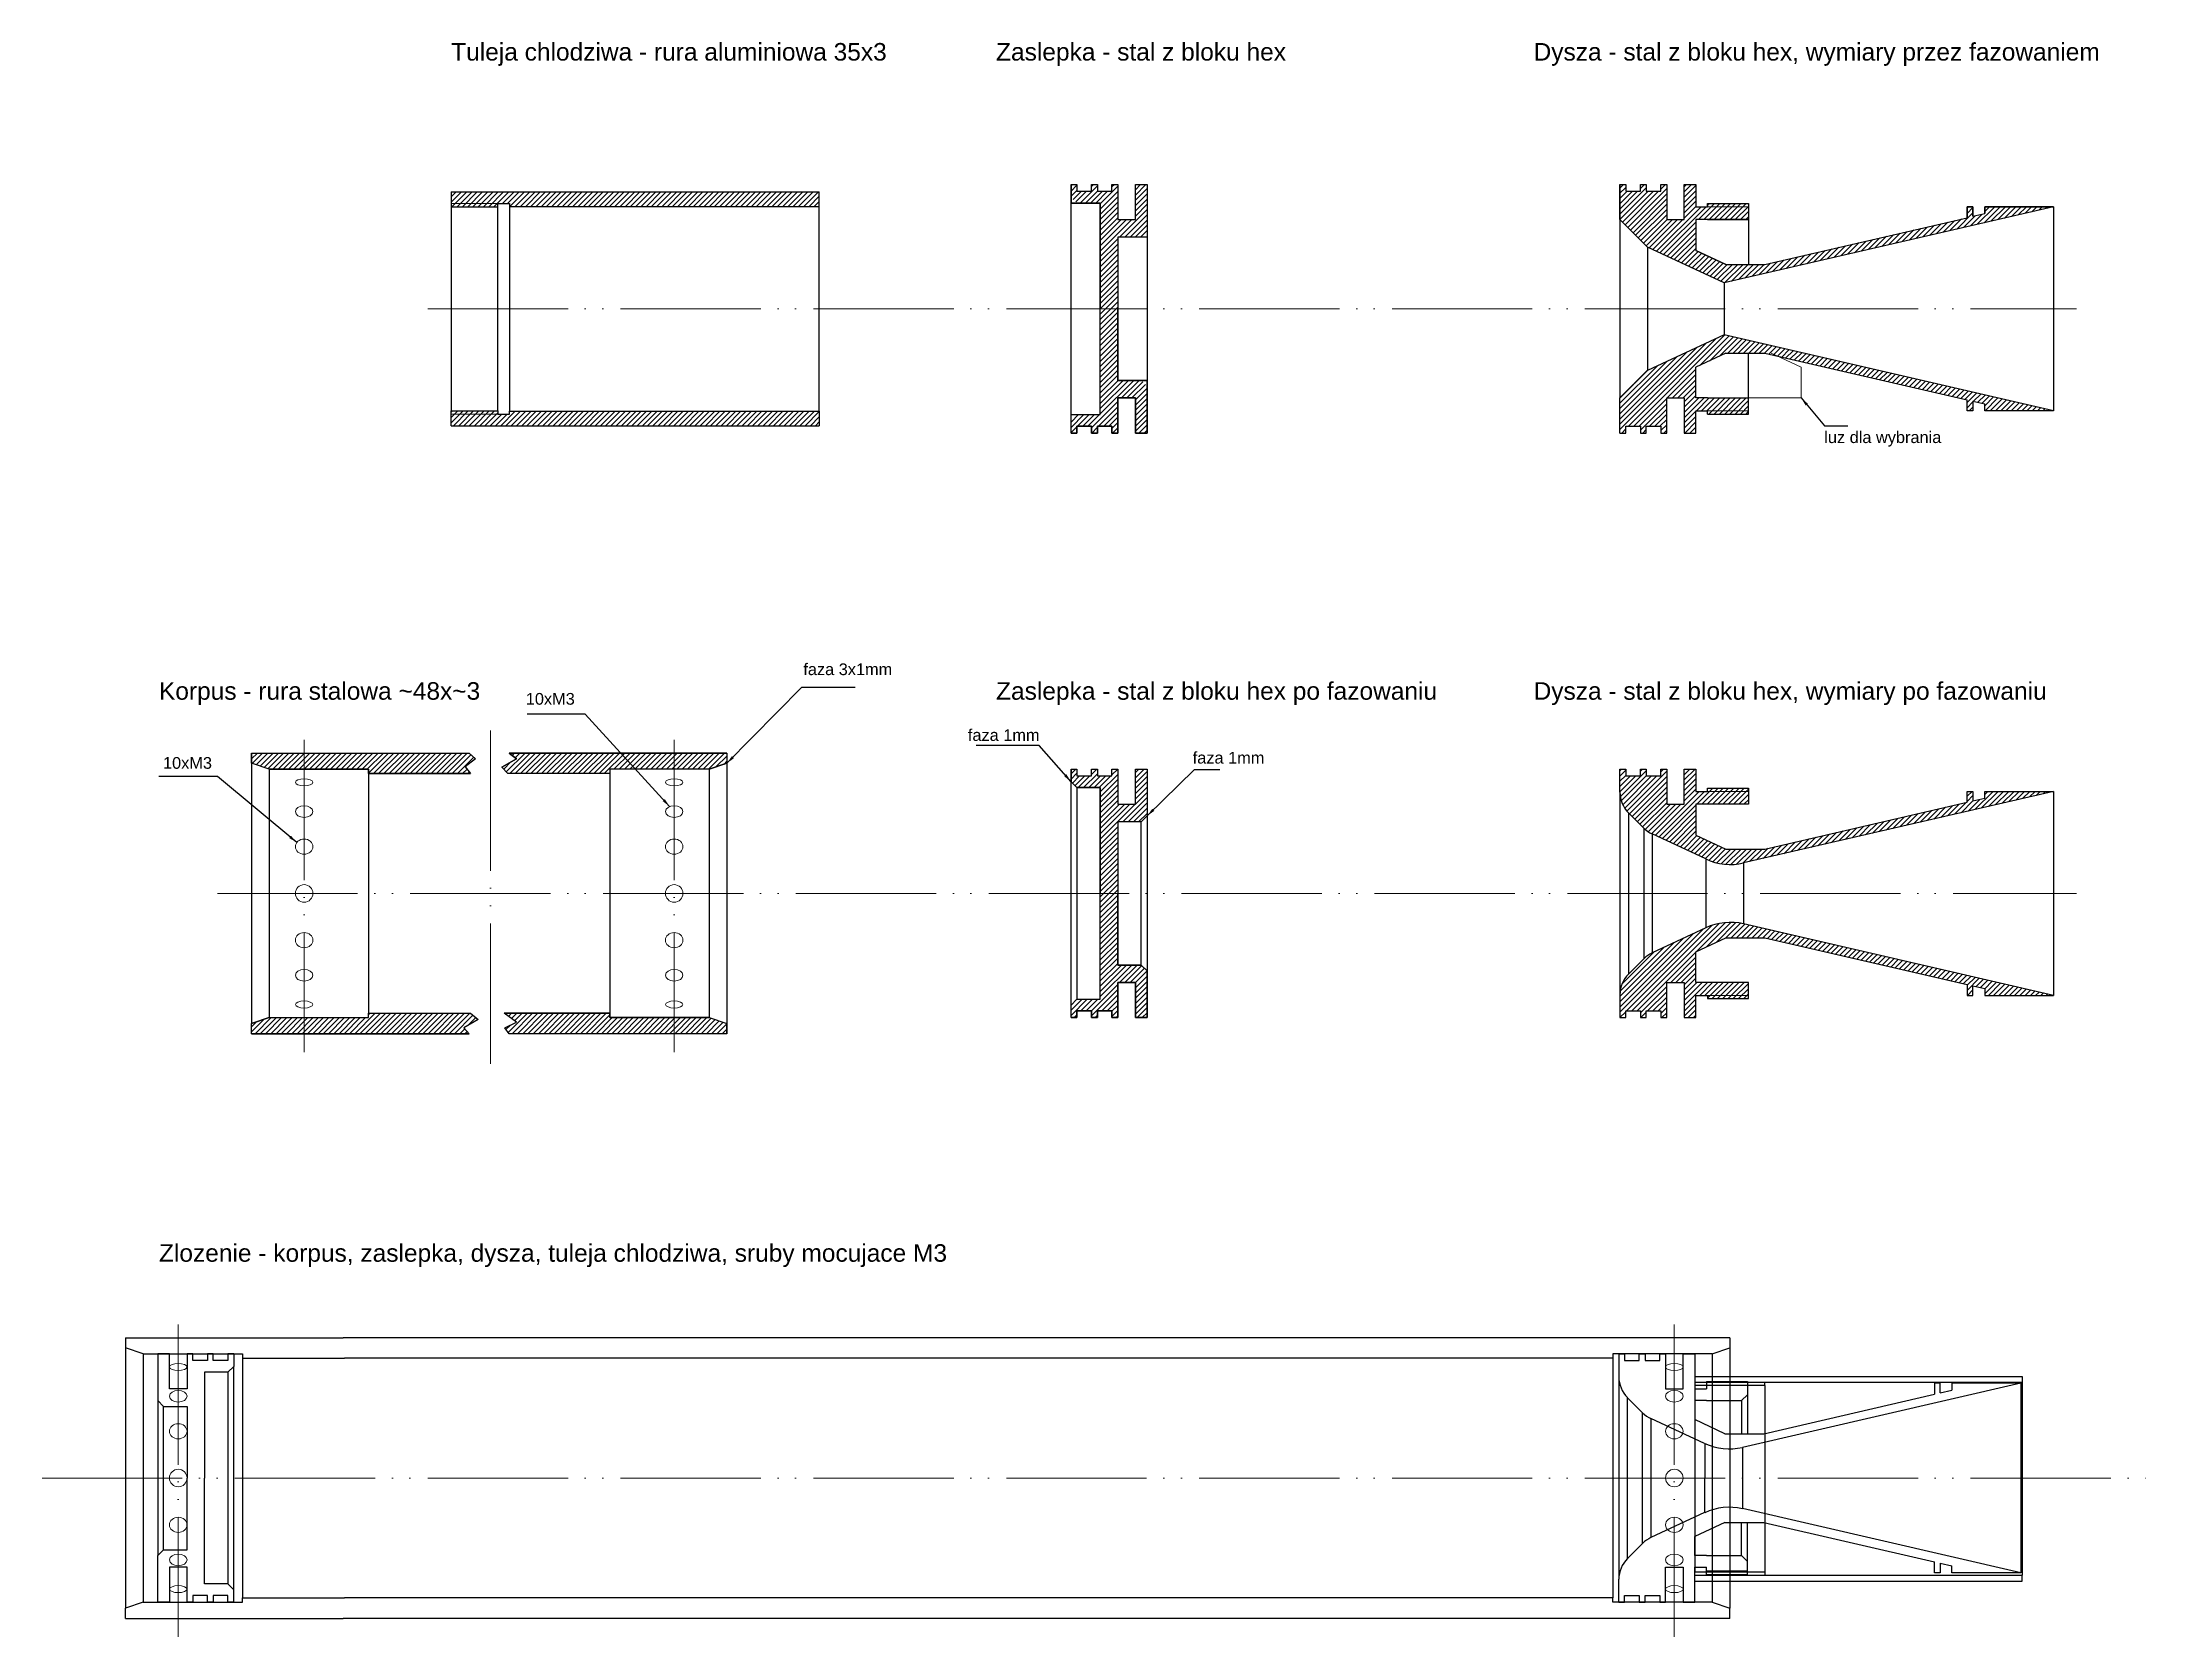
# Model space of a CAD drawing. Header units: millimetres. Extents: x -270 to 1143, y -528 to 116.
# Drawn here: x -270 to 90, y -227.2 to 45.6 of the extents above; entities that cross this region are included whole.
import ezdxf

# ---------------------------------------------------------------- set-up
doc = ezdxf.new("R2010")
doc.units = ezdxf.units.MM
doc.linetypes.add('ACAD_ISO05W100', pattern=[33, 24, -2.95, 0.1, -2.9, 0.1, -2.95])
doc.layers.get('0').update_dxf_attribs({"lineweight": 30})
for name, color, linetype, lineweight in [('dysza', 5, 'Continuous', 25), ('dysza-blok', 3, 'Continuous', 25), ('komora', 7, 'Continuous', 30), ('kreskowanie', 7, 'Continuous', 9), ('osie', 7, 'ACAD_ISO05W100', 13), ('tuleja', 1, 'Continuous', 30), ('tuleja-blok', 3, 'Continuous', 25), ('wymiar', 7, 'Continuous', 15), ('zaslepka-blok', 3, 'Continuous', 25), ('zatyczka', 5, 'Continuous', 25)]:
    doc.layers.add(name, color=color, linetype=linetype, lineweight=lineweight)
doc.styles.add('QCADDimTextStyle', font='txt')
doc.styles.add('textstyle1', font='')
doc.styles.add('textstyle10', font='')
doc.styles.add('textstyle11', font='')
doc.styles.add('textstyle13', font='')
doc.styles.add('textstyle17', font='')
doc.styles.add('textstyle18', font='')
doc.styles.add('textstyle19', font='')
doc.styles.add('textstyle21', font='')
doc.styles.add('textstyle23', font='')
doc.styles.add('textstyle3', font='')
doc.styles.add('textstyle5', font='')
doc.styles.add('textstyle8', font='')
doc.styles.add('textstyle9', font='')
doc.styles.get('textstyle1').set_extended_font_data('Arial')
doc.styles.get('textstyle10').set_extended_font_data('Arial')
doc.styles.get('textstyle11').set_extended_font_data('Arial')
doc.styles.get('textstyle13').set_extended_font_data('Arial')
doc.styles.get('textstyle17').set_extended_font_data('Arial')
doc.styles.get('textstyle18').set_extended_font_data('Arial')
doc.styles.get('textstyle19').set_extended_font_data('Arial')
doc.styles.get('textstyle21').set_extended_font_data('Arial')
doc.styles.get('textstyle23').set_extended_font_data('Arial')
doc.styles.get('textstyle3').set_extended_font_data('Arial')
doc.styles.get('textstyle5').set_extended_font_data('Arial')
doc.styles.get('textstyle8').set_extended_font_data('Arial')
doc.styles.get('textstyle9').set_extended_font_data('Arial')
doc.dimstyles.new('QCADDimStyle', dxfattribs={"dimtxt": 1.5, "dimasz": 1.5, "dimexe": 0.75, "dimexo": 0.375, "dimgap": 0.375, "dimtad": 1, "dimtoh": 1, "dimdec": 4, "dimzin": 0, "dimdsep": 46, "dimtxsty": 'QCADDimTextStyle', "dimcen": 0.09, "dimadec": 0, "dimazin": 0, "dimtfac": 1, "dimtdec": 4, "dimtofl": 0, "dimtmove": 0, "dimatfit": 3, "dimfxl": 1, "dimtolj": 1, "dimtzin": 0, "dimarcsym": 0})

msp = doc.modelspace()

# ---------------------------------------------------------------- texts
at = {"layer": 'osie', "char_height": 2, "attachment_point": 1}
for s, insert, style in [('\\H3;Tuleja chlodziwa - rura aluminiowa 35x3', (-200, 45.45), 'textstyle21'), ('\\H3;Zaslepka - stal z bloku hex', (-106.76, 45.45), 'textstyle23'), ('\\H3;Dysza - stal z bloku hex, wymiary przez fazowaniem', (-14.78, 45.45), 'textstyle13'), ('\\H3;Korpus - rura stalowa ~48x~3', (-250, -63.87), 'textstyle17'), ('\\H3;Zaslepka - stal z bloku hex po fazowaniu', (-106.76, -63.87), 'textstyle18'), ('\\H3;Dysza - stal z bloku hex, wymiary po fazowaniu', (-14.78, -63.87), 'textstyle11'), ('\\H3;Zlozenie - korpus, zaslepka, dysza, tuleja chlodziwa, sruby mocujace M3', (-250, -160), 'textstyle19')]:
    msp.add_mtext(s, dxfattribs=dict(at, insert=insert, style=style))
at = {"layer": 'wymiar', "char_height": 2, "attachment_point": 1}
for s, insert, style in [('luz dla wybrania', (34.96, -20.97), 'textstyle9'), ('faza 3x1mm', (-139.74, -60.66), 'textstyle5'), ('10xM3', (-187.23, -65.72), 'textstyle3'), ('faza 1mm', (-111.58, -71.91), 'textstyle10'), ('10xM3', (-249.31, -76.68), 'textstyle1'), ('faza 1mm', (-73.11, -75.79), 'textstyle8')]:
    msp.add_mtext(s, dxfattribs=dict(at, insert=insert, style=style))

# ---------------------------------------------------------------- hatches: boundary and pattern name
at = {"layer": 'kreskowanie'}
h = msp.add_hatch(dxfattribs=at)
h.set_pattern_fill('ANSI31', color=256, scale=0.2, style=0, pattern_type=0)
h.paths.add_polyline_path([(-137, 17.5), (-137, 20), (-200, 20), (-200, 17.46), (-192, 17.46), (-192, 18), (-190, 18), (-190, 17.5)], flags=0)
h = msp.add_hatch(dxfattribs=at)
h.set_pattern_fill('ANSI31', color=256, scale=0.2, style=0, pattern_type=0)
h.paths.add_polyline_path([(-92.92, -21.25), (-93.92, -21.25), (-93.92, -19.09), (-92.92, -18.09), (-88.92, -18.09), (-88.92, 18.09), (-92.92, 18.09), (-93.92, 19.09), (-93.92, 21.25), (-92.92, 21.25), (-92.92, 20.09), (-90.42, 20.09), (-90.42, 21.25), (-89.42, 21.25), (-89.42, 20.09), (-86.92, 20.09), (-86.92, 21.25), (-85.92, 21.25), (-85.92, 15.25), (-82.92, 15.25), (-82.92, 21.25), (-80.92, 21.25), (-80.92, 13.25), (-81.92, 12.25), (-85.92, 12.25), (-85.92, -12.25), (-81.92, -12.25), (-80.92, -13.25), (-80.92, -21.25), (-82.92, -21.25), (-82.92, -15.25), (-85.92, -15.25), (-85.92, -21.25), (-86.92, -21.25), (-86.92, -20.09), (-89.42, -20.09), (-89.42, -21.25), (-90.42, -21.25), (-90.42, -20.09), (-92.92, -20.09)], flags=0)
h = msp.add_hatch(dxfattribs=at)
h.set_pattern_fill('ANSI31', color=256, scale=0.2, style=0, pattern_type=0)
h.paths.add_polyline_path([(11, 21.25), (13, 21.25), (13, 17.46), (15, 17.46), (15, 18), (22, 18), (22, 15.25), (13, 15.25), (13, 9.99), (18.14, 7.59), (24.81, 7.59), (59.41, 15.58), (59.41, 17.46), (60.41, 17.46), (60.41, 15.81), (62.41, 16.27), (62.41, 17.46), (74.21, 17.46), (17.81, 4.44), (4.71, 10.54), (0, 15.25), (0, 21.25), (1, 21.25), (1, 20.09), (3.5, 20.09), (3.5, 21.25), (4.5, 21.25), (4.5, 20.09), (7, 20.09), (7, 21.25), (8, 21.25), (8, 15.25), (11, 15.25)], flags=0)
h = msp.add_hatch(dxfattribs=at)
h.set_pattern_fill('ANSI31', color=256, scale=0.2, style=0, pattern_type=0)
h.paths.add_polyline_path([(11, -21.25), (13, -21.25), (13, -17.46), (15, -17.46), (15, -18), (22, -18), (22, -15.25), (13, -15.25), (13, -9.99), (18.14, -7.59), (24.81, -7.59), (59.41, -15.58), (59.41, -17.46), (60.41, -17.46), (60.41, -15.81), (62.41, -16.27), (62.41, -17.46), (74.21, -17.46), (17.81, -4.44), (4.71, -10.54), (0, -15.25), (0, -21.25), (1, -21.25), (1, -20.09), (3.5, -20.09), (3.5, -21.25), (4.5, -21.25), (4.5, -20.09), (7, -20.09), (7, -21.25), (8, -21.25), (8, -15.25), (11, -15.25)], flags=0)
h = msp.add_hatch(dxfattribs=at)
h.set_pattern_fill('ANSI31', color=256, scale=0.2, style=0, pattern_type=0)
h.paths.add_polyline_path([(-200, -20), (-137, -20), (-137, -17.5), (-190, -17.5), (-190, -18), (-192, -18), (-192, -17.46), (-200, -17.46)], flags=0)
h = msp.add_hatch(dxfattribs=at)
h.set_pattern_fill('ANSI31', color=256, scale=0.2, style=0, pattern_type=0)
h.paths.add_polyline_path([(-155.83, -121.25), (-152.83, -122.25), (-152.83, -124), (-190.09, -124), (-190.83, -123), (-188.83, -122), (-190.95, -120.5), (-172.83, -120.5), (-172.83, -121.25)], flags=0)
h.paths.add_polyline_path([(-234.16, -124), (-234.16, -122.25), (-231.16, -121.25), (-214.16, -121.25), (-214.16, -120.5), (-196.7, -120.5), (-195.36, -121.58), (-197.83, -123), (-196.9, -124)], flags=0)
h.paths.add_polyline_path([(-190.29, -79.5), (-191.34, -78.38), (-188.83, -77), (-190.09, -76), (-152.83, -76), (-152.83, -77.75), (-155.83, -78.75), (-172.83, -78.75), (-172.83, -79.5)], flags=0)
h.paths.add_polyline_path([(-231.16, -78.75), (-234.16, -77.75), (-234.16, -76), (-196.9, -76), (-195.83, -77), (-197.59, -78.35), (-196.7, -79.5), (-214.16, -79.5), (-214.16, -78.75)], flags=0)
h = msp.add_hatch(dxfattribs=at)
h.set_pattern_fill('ANSI31', color=256, scale=0.2, style=0, pattern_type=0)
h.paths.add_polyline_path([(-92.92, -121.25), (-93.92, -121.25), (-93.92, -119.09), (-92.92, -118.09), (-88.92, -118.09), (-88.92, -81.91), (-92.92, -81.91), (-93.92, -80.91), (-93.92, -78.75), (-92.92, -78.75), (-92.92, -79.91), (-90.42, -79.91), (-90.42, -78.75), (-89.42, -78.75), (-89.42, -79.91), (-86.92, -79.91), (-86.92, -78.75), (-85.92, -78.75), (-85.92, -84.75), (-82.92, -84.75), (-82.92, -78.75), (-80.92, -78.75), (-80.92, -86.75), (-81.92, -87.75), (-85.92, -87.75), (-85.92, -112.25), (-81.92, -112.25), (-80.92, -113.25), (-80.92, -121.25), (-82.92, -121.25), (-82.92, -115.25), (-85.92, -115.25), (-85.92, -121.25), (-86.92, -121.25), (-86.92, -120.09), (-89.42, -120.09), (-89.42, -121.25), (-90.42, -121.25), (-90.42, -120.09), (-92.92, -120.09)], flags=0)
h = msp.add_hatch(dxfattribs=at)
h.set_pattern_fill('ANSI31', color=256, scale=0.2, style=0, pattern_type=0)
edge = h.paths.add_edge_path(flags=0)
edge.add_line((59.41, -117.46), (60.41, -117.46))
edge.add_line((60.41, -117.46), (60.41, -115.81))
edge.add_line((60.41, -115.81), (62.41, -116.27))
edge.add_line((62.41, -116.27), (62.41, -117.46))
edge.add_line((62.41, -117.46), (74.21, -117.46))
edge.add_line((74.21, -117.46), (21.16, -105.21))
edge.add_arc((18.91, -114.95), 10, 77, 115)
edge.add_line((14.68, -105.89), (5.5, -110.17))
edge.add_arc((7.62, -114.7), 5, 115, 135)
edge.add_line((4.08, -111.17), (1.46, -113.79))
edge.add_arc((5, -117.32), 5, 135, 180)
edge.add_line((0, -117.32), (0, -121.25))
edge.add_line((0, -121.25), (1, -121.25))
edge.add_line((1, -121.25), (1, -120.09))
edge.add_line((1, -120.09), (3.5, -120.09))
edge.add_line((3.5, -120.09), (3.5, -121.25))
edge.add_line((3.5, -121.25), (4.5, -121.25))
edge.add_line((4.5, -121.25), (4.5, -120.09))
edge.add_line((4.5, -120.09), (7, -120.09))
edge.add_line((7, -120.09), (7, -121.25))
edge.add_line((7, -121.25), (8, -121.25))
edge.add_line((8, -121.25), (8, -115.25))
edge.add_line((8, -115.25), (11, -115.25))
edge.add_line((11, -115.25), (11, -121.25))
edge.add_line((11, -121.25), (13, -121.25))
edge.add_line((13, -121.25), (13, -117.46))
edge.add_line((13, -117.46), (15, -117.46))
edge.add_line((15, -117.46), (15, -118))
edge.add_line((15, -118), (22, -118))
edge.add_line((22, -118), (22, -115.25))
edge.add_line((22, -115.25), (13, -115.25))
edge.add_line((13, -115.25), (13, -109.99))
edge.add_line((13, -109.99), (18.14, -107.59))
edge.add_line((18.14, -107.59), (24.81, -107.59))
edge.add_line((24.81, -107.59), (59.41, -115.58))
edge.add_line((59.41, -115.58), (59.41, -117.46))
edge = h.paths.add_edge_path(flags=0)
edge.add_arc((18.91, -85.05), 10, 245, 283)
edge.add_line((21.16, -94.79), (74.21, -82.54))
edge.add_line((74.21, -82.54), (62.41, -82.54))
edge.add_line((62.41, -82.54), (62.41, -83.73))
edge.add_line((62.41, -83.73), (60.41, -84.19))
edge.add_line((60.41, -84.19), (60.41, -82.54))
edge.add_line((60.41, -82.54), (59.41, -82.54))
edge.add_line((59.41, -82.54), (59.41, -84.42))
edge.add_line((59.41, -84.42), (24.81, -92.41))
edge.add_line((24.81, -92.41), (18.14, -92.41))
edge.add_line((18.14, -92.41), (13, -90.01))
edge.add_line((13, -90.01), (13, -84.75))
edge.add_line((13, -84.75), (22, -84.75))
edge.add_line((22, -84.75), (22, -82))
edge.add_line((22, -82), (15, -82))
edge.add_line((15, -82), (15, -82.54))
edge.add_line((15, -82.54), (13, -82.54))
edge.add_line((13, -82.54), (13, -78.75))
edge.add_line((13, -78.75), (11, -78.75))
edge.add_line((11, -78.75), (11, -84.75))
edge.add_line((11, -84.75), (8, -84.75))
edge.add_line((8, -84.75), (8, -78.75))
edge.add_line((8, -78.75), (7, -78.75))
edge.add_line((7, -78.75), (7, -79.91))
edge.add_line((7, -79.91), (4.5, -79.91))
edge.add_line((4.5, -79.91), (4.5, -78.75))
edge.add_line((4.5, -78.75), (3.5, -78.75))
edge.add_line((3.5, -78.75), (3.5, -79.91))
edge.add_line((3.5, -79.91), (1, -79.91))
edge.add_line((1, -79.91), (1, -78.75))
edge.add_line((1, -78.75), (0, -78.75))
edge.add_line((0, -78.75), (0, -82.68))
edge.add_arc((5, -82.68), 5, 180, 225)
edge.add_line((1.46, -86.21), (4.08, -88.83))
edge.add_arc((7.62, -85.3), 5, 225, 245)
edge.add_line((5.5, -89.83), (14.68, -94.11))

# ---------------------------------------------------------------- linework, layer by layer
for p, q in [((-93.92, 21.25), (-92.92, 21.25)), ((-93.92, 21.25), (-93.92, 18.09)), ((-93.92, 18.09), (-88.92, 18.09)), ((-93.92, -18.09), (-93.92, 18.09)), ((-92.92, 21.25), (-92.92, 20.09)), ((-92.92, 20.09), (-90.42, 20.09)), ((-90.42, 20.09), (-90.42, 21.25)), ((-90.42, 21.25), (-89.42, 21.25)), ((-89.42, 21.25), (-89.42, 20.09)), ((-89.42, 20.09), (-86.92, 20.09)), ((-88.92, 18.09), (-88.92, 0)), ((-86.92, 20.09), (-86.92, 21.25)), ((-86.92, 21.25), (-85.92, 21.25)), ((-85.92, 21.25), (-85.92, 15.25)), ((-82.92, 15.25), (-82.92, 21.25)), ((-82.92, 21.25), (-80.92, 21.25)), ((-80.92, 21.25), (-80.92, 12.25)), ((0, 21.25), (1, 21.25)), ((0, 21.25), (0, 15.25)), ((1, 21.25), (1, 20.09)), ((1, 20.09), (3.5, 20.09)), ((3.5, 20.09), (3.5, 21.25)), ((3.5, 21.25), (4.5, 21.25)), ((4.5, 21.25), (4.5, 20.09)), ((4.5, 20.09), (7, 20.09)), ((7, 20.09), (7, 21.25)), ((7, 21.25), (8, 21.25)), ((8, 21.25), (8, 15.25)), ((11, 15.25), (11, 21.25)), ((11, 21.25), (13, 21.25)), ((13, 21.25), (13, 17.46)), ((15, 18), (22, 18)), ((15, 18), (15, 17.46)), ((22, 18), (22, 7.59)), ((-85.92, 15.25), (-82.92, 15.25)), ((0, 15.25), (4.71, 10.54)), ((4.71, 10.54), (0, 15.25)), ((0, 15.25), (0, -15.25)), ((8, 15.25), (11, 15.25)), ((13, 17.46), (15, 17.46)), ((15, 15.25), (13, 15.25)), ((13, 15.25), (13, 9.99)), ((15, 15.25), (22, 15.25)), ((74.21, 17.46), (17.81, 4.44)), ((22, 16.5), (22, 15.84)), ((22, 15.84), (22, 7.59)), ((24.81, 7.59), (59.41, 15.58)), ((60.41, 17.46), (59.41, 17.46)), ((59.41, 17.46), (59.41, 15.58)), ((60.41, 15.81), (60.41, 17.46)), ((60.41, 15.81), (62.41, 16.27)), ((74.21, 17.46), (62.41, 17.46)), ((62.41, 17.46), (62.41, 16.27)), ((74.21, 17.46), (74.21, -17.46)), ((-80.92, 12.25), (-85.92, 12.25)), ((-85.92, 12.25), (-85.92, 0)), ((-80.92, 12.25), (-80.92, -12.25)), ((17.81, 4.44), (4.71, 10.54)), ((4.71, 10.54), (4.71, -10.54)), ((18.14, 7.59), (13, 9.99)), ((18.14, 7.59), (24.81, 7.59)), ((17.81, 4.44), (17.81, -4.44)), ((-88.92, -18.09), (-88.92, 0)), ((-85.92, -12.25), (-85.92, 0)), ((17.81, -4.44), (4.71, -10.54)), ((74.21, -17.46), (17.81, -4.44)), ((0, -15.25), (4.71, -10.54)), ((4.71, -10.54), (0, -15.25)), ((18.14, -7.59), (13, -9.99)), ((13, -15.25), (13, -9.99)), ((18.14, -7.59), (24.81, -7.59)), ((22, -15.84), (22, -7.59)), ((22, -18), (22, -7.59)), ((24.81, -7.59), (59.41, -15.58)), ((-80.92, -12.25), (-85.92, -12.25)), ((-80.92, -21.25), (-80.92, -12.25)), ((-85.92, -21.25), (-85.92, -15.25)), ((-85.92, -15.25), (-82.92, -15.25)), ((-82.92, -15.25), (-82.92, -21.25)), ((0, -21.25), (0, -15.25)), ((8, -21.25), (8, -15.25)), ((8, -15.25), (11, -15.25)), ((11, -15.25), (11, -21.25)), ((15, -15.25), (13, -15.25)), ((13, -21.25), (13, -17.46)), ((13, -17.46), (15, -17.46)), ((15, -15.25), (22, -15.25)), ((15, -18), (15, -17.46)), ((15, -18), (22, -18)), ((22, -16.5), (22, -15.84)), ((59.41, -17.46), (59.41, -15.58)), ((60.41, -17.46), (59.41, -17.46)), ((60.41, -15.81), (62.41, -16.27)), ((60.41, -15.81), (60.41, -17.46)), ((62.41, -17.46), (62.41, -16.27)), ((74.21, -17.46), (62.41, -17.46)), ((-93.92, -21.25), (-93.92, -18.09)), ((-93.92, -18.09), (-88.92, -18.09)), ((-93.92, -21.25), (-92.92, -21.25)), ((-92.92, -21.25), (-92.92, -20.09)), ((-92.92, -20.09), (-90.42, -20.09)), ((-90.42, -20.09), (-90.42, -21.25)), ((-90.42, -21.25), (-89.42, -21.25)), ((-89.42, -21.25), (-89.42, -20.09)), ((-89.42, -20.09), (-86.92, -20.09)), ((-86.92, -20.09), (-86.92, -21.25)), ((-86.92, -21.25), (-85.92, -21.25)), ((-82.92, -21.25), (-80.92, -21.25)), ((0, -21.25), (1, -21.25)), ((1, -21.25), (1, -20.09)), ((1, -20.09), (3.5, -20.09)), ((3.5, -20.09), (3.5, -21.25)), ((3.5, -21.25), (4.5, -21.25)), ((4.5, -21.25), (4.5, -20.09)), ((4.5, -20.09), (7, -20.09)), ((7, -20.09), (7, -21.25)), ((7, -21.25), (8, -21.25)), ((11, -21.25), (13, -21.25)), ((-234.16, -76), (-196.9, -76)), ((-234.16, -76), (-234.16, -77.75)), ((-231.16, -78.75), (-234.16, -77.75)), ((-234.16, -77.75), (-234.16, -122.25)), ((-231.16, -78.75), (-214.16, -78.75)), ((-231.16, -78.75), (-231.16, -121.25)), ((-214.16, -78.75), (-214.16, -79.5)), ((-195.83, -77), (-197.59, -78.35)), ((-197.59, -78.35), (-196.7, -79.5)), ((-196.9, -76), (-195.83, -77)), ((-188.83, -77), (-191.34, -78.38)), ((-191.34, -78.38), (-190.29, -79.5)), ((-152.83, -76), (-190.09, -76)), ((-190.09, -76), (-188.83, -77)), ((-155.83, -78.75), (-172.83, -78.75)), ((-172.83, -78.75), (-172.83, -79.5)), ((-155.83, -78.75), (-152.83, -77.75)), ((-155.83, -78.75), (-155.83, -121.25)), ((-152.83, -76), (-152.83, -77.75)), ((-152.83, -77.75), (-152.83, -122.25)), ((-93.92, -78.75), (-92.92, -78.75)), ((-93.92, -78.75), (-93.92, -80.91)), ((-92.92, -78.75), (-92.92, -79.91)), ((-90.42, -79.91), (-90.42, -78.75)), ((-90.42, -78.75), (-89.42, -78.75)), ((-89.42, -78.75), (-89.42, -79.91)), ((-86.92, -79.91), (-86.92, -78.75)), ((-86.92, -78.75), (-85.92, -78.75)), ((-85.92, -78.75), (-85.92, -84.75)), ((-82.92, -84.75), (-82.92, -78.75)), ((-82.92, -78.75), (-80.92, -78.75)), ((-80.92, -78.75), (-80.92, -86.75)), ((-214.16, -79.5), (-196.7, -79.5)), ((-214.16, -79.5), (-214.16, -120.5)), ((-172.83, -79.5), (-190.29, -79.5)), ((-172.83, -79.5), (-172.83, -120.5)), ((-92.92, -81.91), (-93.92, -80.91)), ((-93.92, -119.09), (-93.92, -80.91)), ((-92.92, -79.91), (-90.42, -79.91)), ((-92.92, -81.91), (-88.92, -81.91)), ((-92.92, -81.91), (-92.92, -118.09)), ((-89.42, -79.91), (-86.92, -79.91)), ((-88.92, -81.91), (-88.92, -100)), ((0, -82.68), (0, -117.32)), ((74.21, -82.54), (74.21, -117.46)), ((-85.92, -84.75), (-82.92, -84.75)), ((1.46, -86.21), (1.46, -113.79)), ((-81.92, -87.75), (-85.92, -87.75)), ((-85.92, -87.75), (-85.92, -100)), ((-81.92, -87.75), (-80.92, -86.75)), ((-81.92, -112.25), (-81.92, -87.75)), ((-80.92, -86.75), (-80.92, -113.25)), ((4.08, -88.83), (4.08, -111.17)), ((5.5, -89.83), (5.5, -110.17)), ((14.68, -94.11), (14.68, -105.89)), ((21.16, -94.79), (21.16, -105.21)), ((-88.92, -118.09), (-88.92, -100)), ((-85.92, -112.25), (-85.92, -100)), ((-81.92, -112.25), (-85.92, -112.25)), ((-81.92, -112.25), (-80.92, -113.25)), ((-80.92, -121.25), (-80.92, -113.25)), ((-92.92, -118.09), (-93.92, -119.09)), ((-92.92, -118.09), (-88.92, -118.09)), ((-85.92, -121.25), (-85.92, -115.25)), ((-85.92, -115.25), (-82.92, -115.25)), ((-82.92, -115.25), (-82.92, -121.25)), ((-231.16, -121.25), (-234.16, -122.25)), ((-234.16, -124), (-234.16, -122.25)), ((-231.16, -121.25), (-214.16, -121.25)), ((-214.16, -121.25), (-214.16, -120.5)), ((-214.16, -120.5), (-196.7, -120.5)), ((-195.36, -121.58), (-197.83, -123)), ((-196.7, -120.5), (-195.36, -121.58)), ((-172.83, -120.5), (-190.95, -120.5)), ((-188.83, -122), (-190.95, -120.5)), ((-190.83, -123), (-188.83, -122)), ((-172.83, -120.5), (-190.29, -120.5)), ((-172.83, -121.25), (-172.83, -120.5)), ((-155.83, -121.25), (-172.83, -121.25)), ((-155.83, -121.25), (-152.83, -122.25)), ((-152.83, -124), (-152.83, -122.25)), ((-93.92, -121.25), (-93.92, -119.09)), ((-93.92, -121.25), (-92.92, -121.25)), ((-92.92, -121.25), (-92.92, -120.09)), ((-92.92, -120.09), (-90.42, -120.09)), ((-90.42, -120.09), (-90.42, -121.25)), ((-90.42, -121.25), (-89.42, -121.25)), ((-89.42, -121.25), (-89.42, -120.09)), ((-89.42, -120.09), (-86.92, -120.09)), ((-86.92, -120.09), (-86.92, -121.25)), ((-86.92, -121.25), (-85.92, -121.25)), ((-82.92, -121.25), (-80.92, -121.25)), ((-234.16, -124), (-196.9, -124)), ((-197.83, -123), (-196.9, -124)), ((-190.09, -124), (-190.83, -123)), ((-152.83, -124), (-190.09, -124))]:
    msp.add_line(p, q)
at = {"layer": 'dysza'}
for p, q in [((-0.2, -178.75), (0.8, -178.75)), ((-0.2, -178.75), (-0.2, -182.68)), ((0.8, -178.75), (0.8, -179.91)), ((0.8, -179.91), (3.3, -179.91)), ((3.3, -179.91), (3.3, -178.75)), ((3.3, -178.75), (4.3, -178.75)), ((4.3, -178.75), (4.3, -179.91)), ((4.3, -179.91), (6.8, -179.91)), ((6.8, -179.91), (6.8, -178.75)), ((6.8, -178.75), (7.8, -178.75)), ((7.8, -178.75), (7.8, -184.75)), ((10.8, -184.75), (10.8, -178.75)), ((10.8, -178.75), (12.8, -178.75)), ((12.8, -178.75), (12.8, -184.75)), ((-0.2, -182.68), (-0.2, -217.32)), ((14.8, -183.5), (21.8, -183.5)), ((14.8, -183.5), (14.8, -184.16)), ((21.8, -183.5), (21.8, -184.16)), ((3.88, -188.83), (1.26, -186.21)), ((1.26, -186.21), (1.26, -213.79)), ((7.8, -184.75), (10.8, -184.75)), ((12.8, -184.75), (14.8, -184.75)), ((14.8, -186.75), (12.8, -186.75)), ((12.8, -186.75), (12.8, -190.01)), ((14.8, -184.16), (14.8, -184.75)), ((14.8, -186.75), (20.8, -186.75)), ((20.8, -186.75), (21.8, -185.75)), ((20.8, -186.75), (20.8, -192.41)), ((68.6, -183.79), (20.96, -194.79)), ((21.8, -184.16), (21.8, -185.75)), ((21.8, -185.75), (21.8, -192.41)), ((24.6, -192.41), (53.8, -185.67)), ((54.8, -183.79), (53.8, -183.79)), ((53.8, -183.79), (53.8, -185.67)), ((54.8, -185.44), (54.8, -183.79)), ((54.8, -185.44), (56.8, -184.98)), ((68.6, -183.79), (56.8, -183.79)), ((56.8, -183.79), (56.8, -184.98)), ((68.6, -183.79), (68.6, -216.21)), ((3.88, -211.17), (3.88, -188.83)), ((14.48, -194.11), (5.3, -189.83)), ((5.3, -189.83), (5.3, -210.17)), ((17.94, -192.41), (12.8, -190.01)), ((14.5, -194.07), (14.48, -205.89)), ((17.94, -192.41), (24.6, -192.41)), ((20.96, -194.79), (20.95, -205.26)), ((14.48, -205.89), (5.3, -210.17)), ((17.94, -207.59), (12.8, -209.99)), ((17.94, -207.59), (24.6, -207.59)), ((20.8, -213.25), (20.8, -207.59)), ((68.6, -216.21), (20.96, -205.21)), ((21.8, -214.25), (21.8, -207.59)), ((24.6, -207.59), (53.8, -214.33)), ((3.88, -211.17), (1.26, -213.79)), ((12.8, -213.25), (12.8, -209.99)), ((7.8, -221.25), (7.8, -215.25)), ((7.8, -215.25), (10.8, -215.25)), ((10.8, -215.25), (10.8, -221.25)), ((14.8, -213.25), (12.8, -213.25)), ((12.8, -221.25), (12.8, -215.25)), ((12.8, -215.25), (14.8, -215.25)), ((14.8, -213.25), (20.8, -213.25)), ((14.8, -215.84), (14.8, -215.25)), ((14.8, -216.5), (14.8, -215.84)), ((20.8, -213.25), (21.8, -214.25)), ((21.8, -215.84), (21.8, -214.25)), ((21.8, -216.5), (21.8, -215.84)), ((53.8, -216.21), (53.8, -214.33)), ((54.8, -214.56), (56.8, -215.02)), ((54.8, -214.56), (54.8, -216.21)), ((56.8, -216.21), (56.8, -215.02)), ((-0.2, -221.25), (-0.2, -217.32)), ((14.8, -216.5), (21.8, -216.5)), ((54.8, -216.21), (53.8, -216.21)), ((68.6, -216.21), (56.8, -216.21)), ((-0.2, -221.25), (0.8, -221.25)), ((0.8, -221.25), (0.8, -220.09)), ((0.8, -220.09), (3.3, -220.09)), ((3.3, -220.09), (3.3, -221.25)), ((3.3, -221.25), (4.3, -221.25)), ((4.3, -221.25), (4.3, -220.09)), ((4.3, -220.09), (6.8, -220.09)), ((6.8, -220.09), (6.8, -221.25)), ((6.8, -221.25), (7.8, -221.25)), ((10.8, -221.25), (12.8, -221.25))]:
    msp.add_line(p, q, dxfattribs=at)
for centre, radius, start, end in [((4.8, -182.68), 5, 180, 225), ((7.42, -185.3), 5, 225, 245), ((18.71, -185.05), 9.95, 245, 283), ((18.71, -214.95), 9.95, 77, 115), ((7.42, -214.7), 5, 115, 135), ((4.8, -217.32), 5, 135, 180)]:
    msp.add_arc(centre, radius, start, end, dxfattribs=at)
at = {"layer": 'dysza-blok'}
for p, q in [((-200, 20), (-137, 20)), ((-200, 20), (-200, 17.46)), ((-192, 17.46), (-192, 18)), ((-192, 18), (-190, 18)), ((-190, 18), (-190, 17.5)), ((-137, 17.5), (-137, 20)), ((0, 21.25), (1, 21.25)), ((0, 15.25), (0, 21.25)), ((1, 21.25), (1, 20.09)), ((1, 20.09), (3.5, 20.09)), ((3.5, 20.09), (3.5, 21.25)), ((3.5, 21.25), (4.5, 21.25)), ((4.5, 21.25), (4.5, 20.09)), ((4.5, 20.09), (7, 20.09)), ((7, 20.09), (7, 21.25)), ((7, 21.25), (8, 21.25)), ((8, 21.25), (8, 15.25)), ((11, 15.25), (11, 21.25)), ((11, 21.25), (13, 21.25)), ((13, 21.25), (13, 17.46)), ((15, 17.46), (15, 18)), ((15, 18), (22, 18)), ((22, 18), (22, 15.25)), ((-200, 17.46), (-192, 17.46)), ((-200, 17.46), (-200, -17.46)), ((-192, -17.46), (-192, 17.46)), ((-190, 17.5), (-137, 17.5)), ((-190, 17.5), (-190, -17.5)), ((-137, -17.5), (-137, 17.5)), ((4.71, 10.54), (0, 15.25)), ((8, 15.25), (11, 15.25)), ((13, 17.46), (15, 17.46)), ((22, 15.25), (13, 15.25)), ((13, 15.25), (13, 9.99)), ((74.21, 17.46), (17.81, 4.44)), ((24.81, 7.59), (59.41, 15.58)), ((59.41, 15.58), (59.41, 17.46)), ((59.41, 17.46), (60.41, 17.46)), ((60.41, 17.46), (60.41, 15.81)), ((60.41, 15.81), (62.41, 16.27)), ((62.41, 16.27), (62.41, 17.46)), ((62.41, 17.46), (74.21, 17.46)), ((17.81, 4.44), (4.71, 10.54)), ((13, 9.99), (18.14, 7.59)), ((18.14, 7.59), (24.81, 7.59)), ((-200, -20), (-200, -17.46)), ((-200, -17.46), (-192, -17.46)), ((-192, -17.46), (-192, -18)), ((-192, -18), (-190, -18)), ((-190, -18), (-190, -17.5)), ((-190, -17.5), (-137, -17.5)), ((-137, -17.5), (-137, -20)), ((-200, -20), (-137, -20)), ((0, -78.75), (1, -78.75)), ((0, -82.68), (0, -78.75)), ((1, -78.75), (1, -79.91)), ((3.5, -79.91), (3.5, -78.75)), ((3.5, -78.75), (4.5, -78.75)), ((4.5, -78.75), (4.5, -79.91)), ((7, -79.91), (7, -78.75)), ((7, -78.75), (8, -78.75)), ((8, -78.75), (8, -84.75)), ((11, -84.75), (11, -78.75)), ((11, -78.75), (13, -78.75)), ((13, -78.75), (13, -82.54)), ((1, -79.91), (3.5, -79.91)), ((4.5, -79.91), (7, -79.91)), ((13, -82.54), (15, -82.54)), ((15, -82.54), (15, -82)), ((15, -82), (22, -82)), ((74.21, -82.54), (21.16, -94.79)), ((22, -82), (22, -84.75)), ((59.41, -84.42), (59.41, -82.54)), ((59.41, -82.54), (60.41, -82.54)), ((60.41, -82.54), (60.41, -84.19)), ((62.41, -83.73), (62.41, -82.54)), ((62.41, -82.54), (74.21, -82.54)), ((4.08, -88.83), (1.46, -86.21)), ((8, -84.75), (11, -84.75)), ((22, -84.75), (13, -84.75)), ((13, -84.75), (13, -90.01)), ((24.81, -92.41), (59.41, -84.42)), ((60.41, -84.19), (62.41, -83.73)), ((14.68, -94.11), (5.5, -89.83)), ((13, -90.01), (18.14, -92.41)), ((18.14, -92.41), (24.81, -92.41)), ((14.68, -105.89), (5.5, -110.17)), ((13, -109.99), (18.14, -107.59)), ((18.14, -107.59), (24.81, -107.59)), ((74.21, -117.46), (21.16, -105.21)), ((24.81, -107.59), (59.41, -115.58)), ((4.08, -111.17), (1.46, -113.79)), ((13, -115.25), (13, -109.99)), ((0, -117.32), (0, -121.25)), ((8, -121.25), (8, -115.25)), ((8, -115.25), (11, -115.25)), ((11, -115.25), (11, -121.25)), ((22, -115.25), (13, -115.25)), ((13, -121.25), (13, -117.46)), ((13, -117.46), (15, -117.46)), ((15, -117.46), (15, -118)), ((15, -118), (22, -118)), ((22, -118), (22, -115.25)), ((59.41, -115.58), (59.41, -117.46)), ((59.41, -117.46), (60.41, -117.46)), ((60.41, -117.46), (60.41, -115.81)), ((60.41, -115.81), (62.41, -116.27)), ((62.41, -116.27), (62.41, -117.46)), ((62.41, -117.46), (74.21, -117.46)), ((0, -121.25), (1, -121.25)), ((1, -121.25), (1, -120.09)), ((1, -120.09), (3.5, -120.09)), ((3.5, -120.09), (3.5, -121.25)), ((3.5, -121.25), (4.5, -121.25)), ((4.5, -121.25), (4.5, -120.09)), ((4.5, -120.09), (7, -120.09)), ((7, -120.09), (7, -121.25)), ((7, -121.25), (8, -121.25)), ((11, -121.25), (13, -121.25))]:
    msp.add_line(p, q, dxfattribs=at)
for centre, radius, start, end in [((5, -82.68), 5, 180, 225), ((7.62, -85.3), 5, 225, 245), ((18.91, -85.05), 10, 245, 283), ((18.91, -114.95), 10, 77, 115), ((7.62, -114.7), 5, 115, 135), ((5, -117.32), 5, 135, 180)]:
    msp.add_arc(centre, radius, start, end, dxfattribs=at)
at = {"layer": 'komora'}
for p, q in [((-255.72, -176), (-218.46, -176)), ((-255.72, -176), (-255.72, -177.75)), ((-18.46, -176), (-218.46, -176)), ((18.8, -176), (-18.46, -176)), ((18.8, -176), (18.8, -177.75)), ((-252.72, -178.75), (-255.72, -177.75)), ((-255.72, -177.75), (-255.72, -222.25)), ((-252.72, -178.75), (-235.72, -178.75)), ((-252.72, -178.75), (-252.72, -221.25)), ((-235.72, -178.75), (-235.72, -179.5)), ((-235.72, -179.5), (-218.26, -179.5)), ((-235.72, -179.5), (-235.72, -220.5)), ((-1.2, -179.5), (-218.26, -179.5)), ((15.8, -178.75), (-1.2, -178.75)), ((-1.2, -178.75), (-1.2, -179.5)), ((-1.2, -179.5), (-1.2, -220.5)), ((15.8, -178.75), (18.8, -177.75)), ((15.8, -178.75), (15.8, -221.25)), ((18.8, -177.75), (18.8, -222.25)), ((-252.72, -221.25), (-255.72, -222.25)), ((-255.72, -224), (-255.72, -222.25)), ((-252.72, -221.25), (-235.72, -221.25)), ((-235.72, -221.25), (-235.72, -220.5)), ((-235.72, -220.5), (-218.26, -220.5)), ((-1.2, -220.5), (-218.26, -220.5)), ((-1.2, -221.25), (-1.2, -220.5)), ((15.8, -221.25), (-1.2, -221.25)), ((15.8, -221.25), (18.8, -222.25)), ((18.8, -224), (18.8, -222.25)), ((-255.72, -224), (-218.46, -224)), ((18.8, -224), (-218.46, -224))]:
    msp.add_line(p, q, dxfattribs=at)
at = {"layer": 'osie'}
for p, q in [((-192, 18), (-200, 18)), ((15, 17.46), (22, 17.46)), ((-204, 0), (78.14, 0)), ((25.86, -7.59), (31, -9.99)), ((31, -15.25), (31, -9.99)), ((-192, -18), (-200, -18)), ((15, -17.46), (22, -17.46)), ((29, -15.25), (22, -15.25)), ((29, -15.25), (31, -15.25)), ((-225.16, -73.72), (-225.16, -127.17)), ((-193.26, -72.16), (-193.26, -130)), ((-161.83, -73.72), (-161.83, -127.17)), ((15, -82.54), (22, -82.54)), ((-240, -100), (78.14, -100)), ((15, -117.46), (22, -117.46)), ((-246.7, -173.72), (-246.7, -227.17)), ((9.3, -173.72), (9.3, -227.17)), ((21.8, -184.16), (14.8, -184.16)), ((-270, -200), (90, -200)), ((21.8, -215.84), (14.8, -215.84))]:
    msp.add_line(p, q, dxfattribs=at)
at = {"layer": 'tuleja'}
for p, q in [((12.8, -182.62), (68.8, -182.62)), ((12.8, -182.62), (12.8, -183.62)), ((68.8, -182.62), (68.8, -183.62)), ((12.8, -183.62), (24.8, -183.62)), ((12.8, -183.62), (12.8, -184.16)), ((24.8, -184.16), (12.8, -184.16)), ((12.8, -184.16), (12.8, -216.07)), ((24.8, -184.16), (24.8, -183.62)), ((24.8, -183.62), (68.8, -183.62)), ((24.8, -184.16), (24.8, -216.07)), ((68.8, -183.62), (68.8, -216.62)), ((24.8, -216.07), (12.8, -216.07)), ((12.8, -216.62), (12.8, -216.07)), ((12.8, -216.62), (24.8, -216.62)), ((12.8, -217.62), (12.8, -216.62)), ((12.8, -217.62), (68.8, -217.62)), ((24.8, -216.07), (24.8, -216.62)), ((24.8, -216.62), (68.8, -216.62)), ((68.8, -217.62), (68.8, -216.62))]:
    msp.add_line(p, q, dxfattribs=at)
at = {"layer": 'tuleja-blok'}
for p, q in [((-234.16, -76), (-196.9, -76)), ((-234.16, -77.75), (-234.16, -76)), ((-231.16, -78.75), (-234.16, -77.75)), ((-214.16, -78.75), (-231.16, -78.75)), ((-214.16, -79.5), (-214.16, -78.75)), ((-195.83, -77), (-197.59, -78.35)), ((-197.59, -78.35), (-196.7, -79.5)), ((-196.9, -76), (-195.83, -77)), ((-191.34, -78.38), (-188.83, -77)), ((-190.29, -79.5), (-191.34, -78.38)), ((-190.09, -76), (-152.83, -76)), ((-188.83, -77), (-190.09, -76)), ((-155.83, -78.75), (-172.83, -78.75)), ((-172.83, -78.75), (-172.83, -79.5)), ((-152.83, -77.75), (-155.83, -78.75)), ((-152.83, -76), (-152.83, -77.75)), ((-93.92, -80.91), (-93.92, -78.75)), ((-93.92, -78.75), (-92.92, -78.75)), ((-92.92, -78.75), (-92.92, -79.91)), ((-90.42, -79.91), (-90.42, -78.75)), ((-90.42, -78.75), (-89.42, -78.75)), ((-89.42, -78.75), (-89.42, -79.91)), ((-86.92, -79.91), (-86.92, -78.75)), ((-86.92, -78.75), (-85.92, -78.75)), ((-85.92, -78.75), (-85.92, -84.75)), ((-82.92, -84.75), (-82.92, -78.75)), ((-82.92, -78.75), (-80.92, -78.75)), ((-80.92, -78.75), (-80.92, -86.75)), ((-196.7, -79.5), (-214.16, -79.5)), ((-172.83, -79.5), (-190.29, -79.5)), ((-92.92, -81.91), (-93.92, -80.91)), ((-92.92, -79.91), (-90.42, -79.91)), ((-88.92, -81.91), (-92.92, -81.91)), ((-89.42, -79.91), (-86.92, -79.91)), ((-88.92, -118.09), (-88.92, -81.91)), ((-85.92, -84.75), (-82.92, -84.75)), ((-81.92, -87.75), (-85.92, -87.75)), ((-85.92, -87.75), (-85.92, -112.25)), ((-80.92, -86.75), (-81.92, -87.75)), ((-85.92, -112.25), (-81.92, -112.25)), ((-81.92, -112.25), (-80.92, -113.25)), ((-80.92, -113.25), (-80.92, -121.25)), ((-93.92, -119.09), (-92.92, -118.09)), ((-92.92, -118.09), (-88.92, -118.09)), ((-82.92, -115.25), (-85.92, -115.25)), ((-85.92, -115.25), (-85.92, -121.25)), ((-82.92, -121.25), (-82.92, -115.25)), ((-234.16, -122.25), (-231.16, -121.25)), ((-234.16, -124), (-234.16, -122.25)), ((-231.16, -121.25), (-214.16, -121.25)), ((-214.16, -121.25), (-214.16, -120.5)), ((-214.16, -120.5), (-196.7, -120.5)), ((-195.36, -121.58), (-197.83, -123)), ((-196.7, -120.5), (-195.36, -121.58)), ((-190.95, -120.5), (-172.83, -120.5)), ((-188.83, -122), (-190.95, -120.5)), ((-190.83, -123), (-188.83, -122)), ((-172.83, -120.5), (-172.83, -121.25)), ((-172.83, -121.25), (-155.83, -121.25)), ((-155.83, -121.25), (-152.83, -122.25)), ((-152.83, -122.25), (-152.83, -124)), ((-93.92, -121.25), (-93.92, -119.09)), ((-92.92, -121.25), (-93.92, -121.25)), ((-90.42, -120.09), (-92.92, -120.09)), ((-92.92, -120.09), (-92.92, -121.25)), ((-90.42, -121.25), (-90.42, -120.09)), ((-89.42, -121.25), (-90.42, -121.25)), ((-86.92, -120.09), (-89.42, -120.09)), ((-89.42, -120.09), (-89.42, -121.25)), ((-86.92, -121.25), (-86.92, -120.09)), ((-85.92, -121.25), (-86.92, -121.25)), ((-80.92, -121.25), (-82.92, -121.25)), ((-196.9, -124), (-234.16, -124)), ((-197.83, -123), (-196.9, -124)), ((-190.09, -124), (-190.83, -123)), ((-152.83, -124), (-190.09, -124))]:
    msp.add_line(p, q, dxfattribs=at)
at = {"layer": 'wymiar'}
for centre in [(-225.16, -100), (-161.83, -100), (-246.7, -200), (9.3, -200)]:
    msp.add_circle(centre, 1.5, dxfattribs=at)
for centre, ratio in [((-225.16, -81), 0.4), ((-161.83, -81), 0.4), ((-225.16, -86), 0.666667), ((-161.83, -86), 0.666667), ((-225.16, -92), 0.866667), ((-161.83, -92), 0.866667), ((-225.16, -108), 0.866667), ((-161.83, -108), 0.866667), ((-225.16, -114), 0.666667), ((-161.83, -114), 0.666667), ((-225.16, -119), 0.4), ((-161.83, -119), 0.4), ((-246.7, -181), 0.4), ((9.3, -181), 0.4), ((-246.7, -186), 0.666667), ((9.3, -186), 0.666667), ((-246.7, -192), 0.866667), ((9.3, -192), 0.866667), ((-246.7, -208), 0.866667), ((9.3, -208), 0.866667), ((-246.7, -214), 0.666667), ((9.3, -214), 0.666667), ((-246.7, -219), 0.4), ((9.3, -219), 0.4)]:
    msp.add_ellipse(centre, major_axis=(1.5, 0), ratio=ratio, dxfattribs=at)
at = {"layer": 'zaslepka-blok'}
for p, q in [((-93.92, 21.25), (-92.92, 21.25)), ((-93.92, 18.09), (-93.92, 21.25)), ((-93.92, 21.25), (-93.92, 21.25)), ((-88.92, 18.09), (-93.92, 18.09)), ((-92.92, 21.25), (-92.92, 20.09)), ((-92.92, 20.09), (-90.42, 20.09)), ((-90.42, 20.09), (-90.42, 21.25)), ((-90.42, 21.25), (-89.42, 21.25)), ((-89.42, 21.25), (-89.42, 20.09)), ((-89.42, 20.09), (-86.92, 20.09)), ((-88.92, -18.09), (-88.92, 18.09)), ((-86.92, 20.09), (-86.92, 21.25)), ((-86.92, 21.25), (-85.92, 21.25)), ((-85.92, 21.25), (-85.92, 15.25)), ((-82.92, 15.25), (-82.92, 21.25)), ((-82.92, 21.25), (-80.92, 21.25)), ((-80.92, 21.25), (-80.92, 12.25)), ((-85.92, 15.25), (-82.92, 15.25)), ((-80.92, 12.25), (-85.92, 12.25)), ((-85.92, 12.25), (-85.92, -12.25)), ((-85.92, -12.25), (-80.92, -12.25)), ((-80.92, -12.25), (-80.92, -21.25)), ((-82.92, -15.25), (-85.92, -15.25)), ((-85.92, -15.25), (-85.92, -21.25)), ((-82.92, -21.25), (-82.92, -15.25)), ((-93.92, -21.25), (-93.92, -18.09)), ((-93.92, -18.09), (-88.92, -18.09)), ((-92.92, -21.25), (-93.92, -21.25)), ((-90.42, -20.09), (-92.92, -20.09)), ((-92.92, -20.09), (-92.92, -21.25)), ((-90.42, -21.25), (-90.42, -20.09)), ((-89.42, -21.25), (-90.42, -21.25)), ((-86.92, -20.09), (-89.42, -20.09)), ((-89.42, -20.09), (-89.42, -21.25)), ((-86.92, -21.25), (-86.92, -20.09)), ((-85.92, -21.25), (-86.92, -21.25)), ((-80.92, -21.25), (-82.92, -21.25))]:
    msp.add_line(p, q, dxfattribs=at)
at = {"layer": 'zatyczka'}
for p, q in [((-248.2, -178.75), (-250.2, -178.75)), ((-250.2, -178.75), (-250.2, -186.75)), ((-248.2, -184.75), (-248.2, -178.75)), ((-244.2, -178.75), (-245.2, -178.75)), ((-245.2, -178.75), (-245.2, -184.75)), ((-244.2, -179.91), (-244.2, -178.75)), ((-241.7, -179.91), (-244.2, -179.91)), ((-240.7, -178.75), (-241.7, -178.75)), ((-241.7, -178.75), (-241.7, -179.91)), ((-240.7, -179.91), (-240.7, -178.75)), ((-238.2, -179.91), (-240.7, -179.91)), ((-237.2, -178.75), (-238.2, -178.75)), ((-238.2, -178.75), (-238.2, -179.91)), ((-237.2, -178.75), (-237.2, -180.91)), ((-238.2, -181.91), (-242.2, -181.91)), ((-242.2, -181.91), (-242.2, -200)), ((-238.2, -181.91), (-237.2, -180.91)), ((-238.2, -181.91), (-238.2, -218.09)), ((-237.2, -219.09), (-237.2, -180.91)), ((-249.2, -187.75), (-250.2, -186.75)), ((-250.2, -186.75), (-250.2, -213.25)), ((-245.2, -184.75), (-248.2, -184.75)), ((-249.2, -187.75), (-245.2, -187.75)), ((-249.2, -212.25), (-249.2, -187.75)), ((-245.2, -187.75), (-245.2, -200)), ((-245.2, -212.25), (-245.2, -200)), ((-242.2, -218.09), (-242.2, -200)), ((-249.2, -212.25), (-250.2, -213.25)), ((-249.2, -212.25), (-245.2, -212.25)), ((-250.2, -221.25), (-250.2, -213.25)), ((-245.2, -215.25), (-248.2, -215.25)), ((-248.2, -215.25), (-248.2, -221.25)), ((-245.2, -221.25), (-245.2, -215.25)), ((-238.2, -218.09), (-242.2, -218.09)), ((-238.2, -218.09), (-237.2, -219.09)), ((-237.2, -221.25), (-237.2, -219.09)), ((-248.2, -221.25), (-250.2, -221.25)), ((-244.2, -221.25), (-245.2, -221.25)), ((-241.7, -220.09), (-244.2, -220.09)), ((-244.2, -220.09), (-244.2, -221.25)), ((-241.7, -221.25), (-241.7, -220.09)), ((-240.7, -221.25), (-241.7, -221.25)), ((-238.2, -220.09), (-240.7, -220.09)), ((-240.7, -220.09), (-240.7, -221.25)), ((-238.2, -221.25), (-238.2, -220.09)), ((-237.2, -221.25), (-238.2, -221.25))]:
    msp.add_line(p, q, dxfattribs=at)

msp.set_redraw_order([(e.dxf.handle, doc.entitydb.next_handle()) for e in msp.query("TEXT MTEXT ATTDEF DIMENSION ARC_DIMENSION")])  # texts and dimensions are drawn at this point

# ---------------------------------------------------------------- leaders
at = {"layer": 'wymiar'}
for points in [[(31, -15.25), (35, -20), (39, -20)], [(-152.83, -77.75), (-139.98, -64.73), (-130.89, -64.73)], [(-162.61, -85.15), (-177.06, -69.32), (-186.98, -69.32)], [(-93.92, -80.91), (-99.4, -74.7), (-110.17, -74.7)], [(-80.92, -86.75), (-72.83, -78.83), (-68.45, -78.83)], [(-226.41, -91.29), (-240, -80), (-250, -80)]]:
    msp.add_leader(points, dimstyle='QCADDimStyle', dxfattribs=at)

doc.saveas('drawing.dxf')
